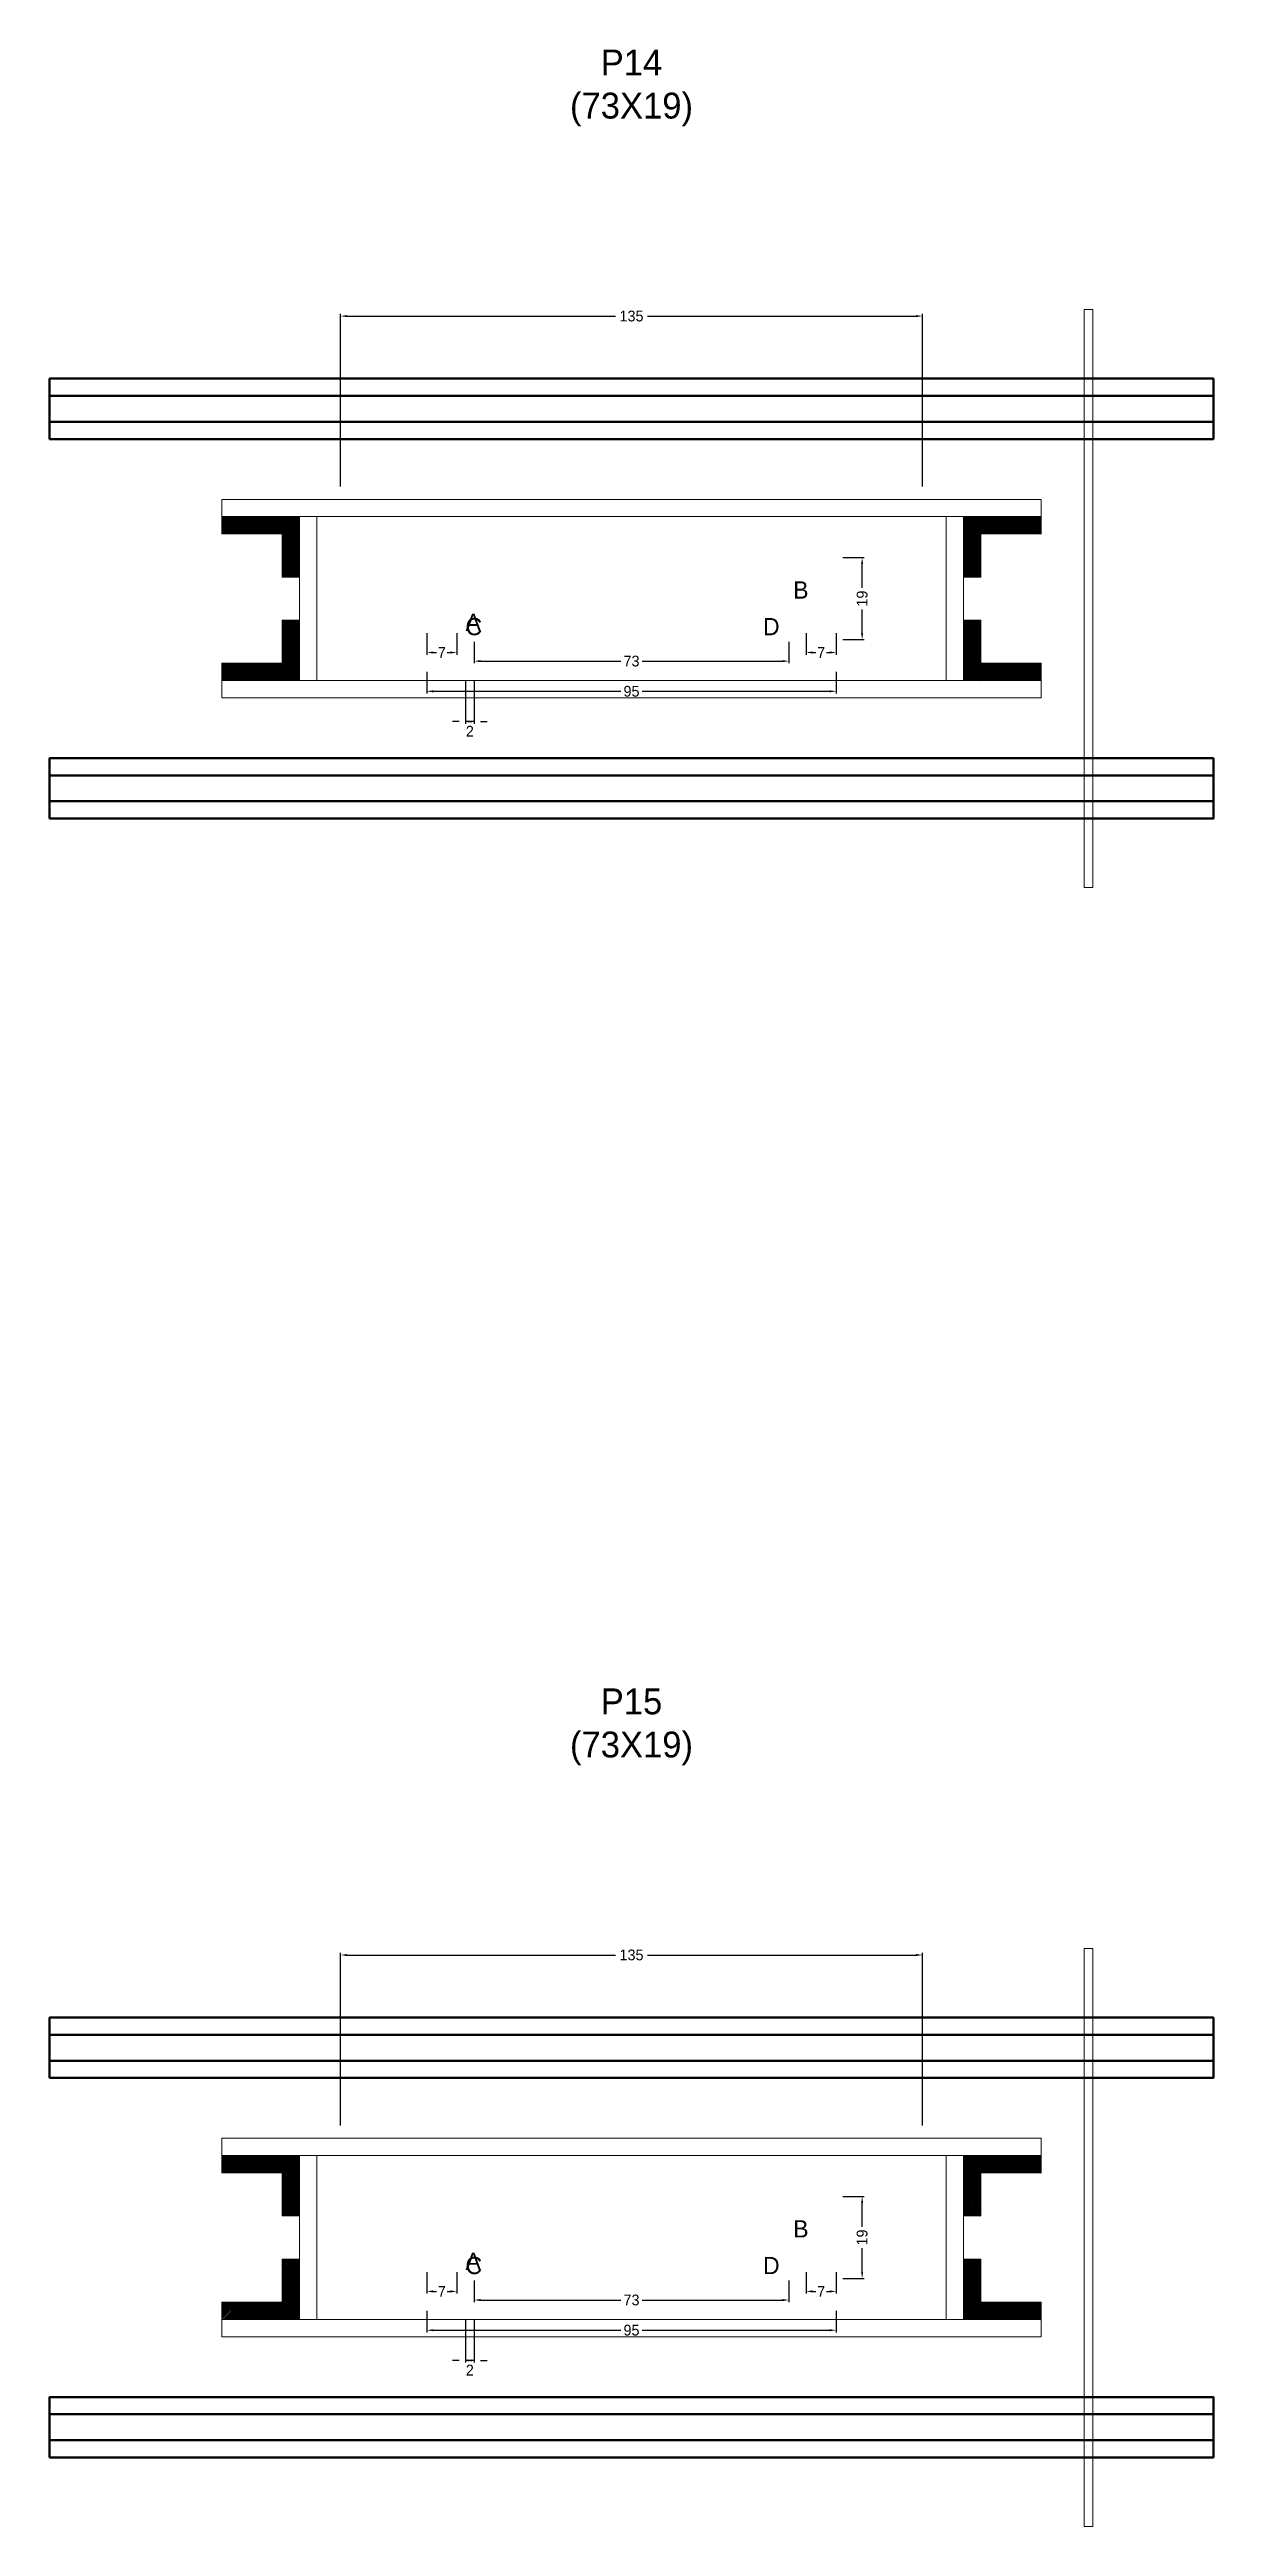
# Model space of a CAD drawing. Header units: centimetres. Extents: x -7000 to 4307, y -13306 to 295.
# Drawn here: x -135 to 135, y -5247 to -4673 of the extents above; entities that cross this region are included whole.
import ezdxf

# ---------------------------------------------------------------- set-up
doc = ezdxf.new("R2010")
doc.units = ezdxf.units.CM
for name, color, linetype in [('COTA', 241, 'Continuous'), ('GRAVATA', 224, 'Continuous'), ('Hachura', 251, 'Continuous'), ('NOMENCLATURA', 7, 'Continuous'), ('SARRAFO', 251, 'Continuous')]:
    doc.layers.add(name, color=color, linetype=linetype)
doc.dimstyles.new('cotax2', dxfattribs={"dimtxt": 2.5, "dimasz": 1.5, "dimexe": 0.5, "dimexo": 0.5, "dimgap": 0.5, "dimtad": 1, "dimcen": 2.5, "dimazin": 3, "dimtfac": 1, "dimtmove": 0, "dimatfit": 3})

msp = doc.modelspace()

# ---------------------------------------------------------------- texts
at = {"layer": 'NOMENCLATURA'}
for s, p in [('B', (37.5, -4800)), ('A', (-38.5, -4807.5)), ('C', (-38.5, -4808.5)), ('D', (30.5, -4808.5)), ('B', (37.5, -5180)), ('A', (-38.5, -5187.5)), ('C', (-38.5, -5188.5)), ('D', (30.5, -5188.5))]:
    msp.add_text(s, height=4, dxfattribs=at).set_placement(p)
at = {"layer": 'NOMENCLATURA', "char_height": 6, "attachment_point": 8}
for s, insert in [('P14\\P(73X19)', (0, -4690.5)), ('P15\\P(73X19)', (0, -5070.5))]:
    msp.add_mtext(s, dxfattribs=dict(at, insert=insert))

# ---------------------------------------------------------------- blocks, each defined once
blk = doc.blocks.new('_CLOSEDFILLED')
at = {"color": 0, "linetype": 'BYBLOCK'}
blk.add_solid([(-1, 0.16), (0, 0), (-1, -0.16)], dxfattribs=at)
blk = doc.blocks.new('*D490')
for p, q in [((-47.5, -5197), (-47.5, -5202)), ((47.5, -5197), (47.5, -5202)), ((-46, -5201.5), (-2.5, -5201.5)), ((2.5, -5201.5), (46, -5201.5))]:
    blk.add_line(p, q)
at = {"layer": 'Defpoints'}
for p in [(-47.5, -5196.5), (47.5, -5196.5), (-47.5, -5201.5)]:
    blk.add_point(p, dxfattribs=at)
at = {"layer": 'COTA', "xscale": 1.5, "yscale": 1.5, "rotation": 180}
blk.add_blockref('_CLOSEDFILLED', (-47.5, -5201.5), dxfattribs=at)
at = {"layer": 'COTA', "xscale": 1.5, "yscale": 1.5}
blk.add_blockref('_CLOSEDFILLED', (47.5, -5201.5), dxfattribs=at)
at = {"layer": 'COTA', "insert": (0, -5201.5), "char_height": 2.5, "attachment_point": 5}
blk.add_mtext('95', dxfattribs=at)
blk = doc.blocks.new('*D491')
for p, q in [((-36.5, -5190), (-36.5, -5195)), ((36.5, -5190), (36.5, -5195)), ((-35, -5194.5), (-2.5, -5194.5)), ((2.5, -5194.5), (35, -5194.5))]:
    blk.add_line(p, q)
at = {"layer": 'Defpoints'}
for p in [(-36.5, -5189.5), (36.5, -5189.5), (-36.5, -5194.5)]:
    blk.add_point(p, dxfattribs=at)
at = {"layer": 'COTA', "xscale": 1.5, "yscale": 1.5, "rotation": 180}
blk.add_blockref('_CLOSEDFILLED', (-36.5, -5194.5), dxfattribs=at)
at = {"layer": 'COTA', "xscale": 1.5, "yscale": 1.5}
blk.add_blockref('_CLOSEDFILLED', (36.5, -5194.5), dxfattribs=at)
at = {"layer": 'COTA', "insert": (0, -5194.5), "char_height": 2.5, "attachment_point": 5}
blk.add_mtext('73', dxfattribs=at)
blk = doc.blocks.new('*D492')
for p, q in [((49, -5170.5), (54, -5170.5)), ((53.5, -5177.5), (53.5, -5172)), ((53.5, -5188), (53.5, -5182.5)), ((49, -5189.5), (54, -5189.5))]:
    blk.add_line(p, q)
at = {"layer": 'Defpoints'}
for p in [(48.5, -5170.5), (48.5, -5189.5), (53.5, -5189.5)]:
    blk.add_point(p, dxfattribs=at)
at = {"layer": 'COTA', "xscale": 1.5, "yscale": 1.5}
for p, rotation in [((53.5, -5170.5), 90), ((53.5, -5189.5), 270)]:
    blk.add_blockref('_CLOSEDFILLED', p, dxfattribs=dict(at, rotation=rotation))
at = {"layer": 'COTA', "insert": (53.5, -5180), "char_height": 2.5, "attachment_point": 5, "rotation": 90}
blk.add_mtext('19', dxfattribs=at)
blk = doc.blocks.new('*D493')
for p, q in [((-47.5, -5188), (-47.5, -5193)), ((-40.5, -5188), (-40.5, -5193)), ((-46, -5192.5), (-45.25, -5192.5)), ((-42.75, -5192.5), (-42, -5192.5))]:
    blk.add_line(p, q)
at = {"layer": 'Defpoints'}
for p in [(-47.5, -5187.5), (-40.5, -5187.5), (-47.5, -5192.5)]:
    blk.add_point(p, dxfattribs=at)
at = {"layer": 'COTA', "xscale": 1.5, "yscale": 1.5, "rotation": 180}
blk.add_blockref('_CLOSEDFILLED', (-47.5, -5192.5), dxfattribs=at)
at = {"layer": 'COTA', "xscale": 1.5, "yscale": 1.5}
blk.add_blockref('_CLOSEDFILLED', (-40.5, -5192.5), dxfattribs=at)
at = {"layer": 'COTA', "insert": (-44, -5192.5), "char_height": 2.5, "attachment_point": 5}
blk.add_mtext('7', dxfattribs=at)
blk = doc.blocks.new('*D494')
for p, q in [((40.5, -5188), (40.5, -5193)), ((47.5, -5188), (47.5, -5193)), ((42, -5192.5), (42.75, -5192.5)), ((45.25, -5192.5), (46, -5192.5))]:
    blk.add_line(p, q)
at = {"layer": 'Defpoints'}
for p in [(40.5, -5187.5), (47.5, -5187.5), (40.5, -5192.5)]:
    blk.add_point(p, dxfattribs=at)
at = {"layer": 'COTA', "xscale": 1.5, "yscale": 1.5, "rotation": 180}
blk.add_blockref('_CLOSEDFILLED', (40.5, -5192.5), dxfattribs=at)
at = {"layer": 'COTA', "xscale": 1.5, "yscale": 1.5}
blk.add_blockref('_CLOSEDFILLED', (47.5, -5192.5), dxfattribs=at)
at = {"layer": 'COTA', "insert": (44, -5192.5), "char_height": 2.5, "attachment_point": 5}
blk.add_mtext('7', dxfattribs=at)
blk = doc.blocks.new('*D495')
for p, q in [((-67.5, -5154), (-67.5, -5114)), ((-66, -5114.5), (-3.75, -5114.5)), ((3.75, -5114.5), (66, -5114.5)), ((67.5, -5154), (67.5, -5114))]:
    blk.add_line(p, q)
at = {"layer": 'Defpoints'}
for p in [(-67.5, -5114.5), (-67.5, -5154.5), (67.5, -5154.5)]:
    blk.add_point(p, dxfattribs=at)
at = {"layer": 'COTA', "xscale": 1.5, "yscale": 1.5, "rotation": 180}
blk.add_blockref('_CLOSEDFILLED', (-67.5, -5114.5), dxfattribs=at)
at = {"layer": 'COTA', "xscale": 1.5, "yscale": 1.5}
blk.add_blockref('_CLOSEDFILLED', (67.5, -5114.5), dxfattribs=at)
at = {"layer": 'COTA', "insert": (0, -5114.5), "char_height": 2.5, "attachment_point": 5}
blk.add_mtext('135', dxfattribs=at)
blk = doc.blocks.new('*D456')
for p, q in [((-47.5, -4817), (-47.5, -4822)), ((47.5, -4817), (47.5, -4822)), ((-46, -4821.5), (-2.5, -4821.5)), ((2.5, -4821.5), (46, -4821.5))]:
    blk.add_line(p, q)
at = {"layer": 'Defpoints'}
for p in [(-47.5, -4816.5), (47.5, -4816.5), (-47.5, -4821.5)]:
    blk.add_point(p, dxfattribs=at)
at = {"layer": 'COTA', "xscale": 1.5, "yscale": 1.5, "rotation": 180}
blk.add_blockref('_CLOSEDFILLED', (-47.5, -4821.5), dxfattribs=at)
at = {"layer": 'COTA', "xscale": 1.5, "yscale": 1.5}
blk.add_blockref('_CLOSEDFILLED', (47.5, -4821.5), dxfattribs=at)
at = {"layer": 'COTA', "insert": (0, -4821.5), "char_height": 2.5, "attachment_point": 5}
blk.add_mtext('95', dxfattribs=at)
blk = doc.blocks.new('*D457')
for p, q in [((-36.5, -4810), (-36.5, -4815)), ((36.5, -4810), (36.5, -4815)), ((-35, -4814.5), (-2.5, -4814.5)), ((2.5, -4814.5), (35, -4814.5))]:
    blk.add_line(p, q)
at = {"layer": 'Defpoints'}
for p in [(-36.5, -4809.5), (36.5, -4809.5), (-36.5, -4814.5)]:
    blk.add_point(p, dxfattribs=at)
at = {"layer": 'COTA', "xscale": 1.5, "yscale": 1.5, "rotation": 180}
blk.add_blockref('_CLOSEDFILLED', (-36.5, -4814.5), dxfattribs=at)
at = {"layer": 'COTA', "xscale": 1.5, "yscale": 1.5}
blk.add_blockref('_CLOSEDFILLED', (36.5, -4814.5), dxfattribs=at)
at = {"layer": 'COTA', "insert": (0, -4814.5), "char_height": 2.5, "attachment_point": 5}
blk.add_mtext('73', dxfattribs=at)
blk = doc.blocks.new('*D458')
for p, q in [((49, -4790.5), (54, -4790.5)), ((53.5, -4797.5), (53.5, -4792)), ((53.5, -4808), (53.5, -4802.5)), ((49, -4809.5), (54, -4809.5))]:
    blk.add_line(p, q)
at = {"layer": 'Defpoints'}
for p in [(48.5, -4790.5), (48.5, -4809.5), (53.5, -4809.5)]:
    blk.add_point(p, dxfattribs=at)
at = {"layer": 'COTA', "xscale": 1.5, "yscale": 1.5}
for p, rotation in [((53.5, -4790.5), 90), ((53.5, -4809.5), 270)]:
    blk.add_blockref('_CLOSEDFILLED', p, dxfattribs=dict(at, rotation=rotation))
at = {"layer": 'COTA', "insert": (53.5, -4800), "char_height": 2.5, "attachment_point": 5, "rotation": 90}
blk.add_mtext('19', dxfattribs=at)
blk = doc.blocks.new('*D459')
for p, q in [((-47.5, -4808), (-47.5, -4813)), ((-46, -4812.5), (-45.25, -4812.5)), ((-42.75, -4812.5), (-42, -4812.5)), ((-40.5, -4808), (-40.5, -4813))]:
    blk.add_line(p, q)
at = {"layer": 'Defpoints'}
for p in [(-47.5, -4807.5), (-47.5, -4812.5), (-40.5, -4807.5)]:
    blk.add_point(p, dxfattribs=at)
at = {"layer": 'COTA', "xscale": 1.5, "yscale": 1.5, "rotation": 180}
blk.add_blockref('_CLOSEDFILLED', (-47.5, -4812.5), dxfattribs=at)
at = {"layer": 'COTA', "xscale": 1.5, "yscale": 1.5}
blk.add_blockref('_CLOSEDFILLED', (-40.5, -4812.5), dxfattribs=at)
at = {"layer": 'COTA', "insert": (-44, -4812.5), "char_height": 2.5, "attachment_point": 5}
blk.add_mtext('7', dxfattribs=at)
blk = doc.blocks.new('*D460')
for p, q in [((40.5, -4808), (40.5, -4813)), ((42, -4812.5), (42.75, -4812.5)), ((45.25, -4812.5), (46, -4812.5)), ((47.5, -4808), (47.5, -4813))]:
    blk.add_line(p, q)
at = {"layer": 'Defpoints'}
for p in [(40.5, -4807.5), (40.5, -4812.5), (47.5, -4807.5)]:
    blk.add_point(p, dxfattribs=at)
at = {"layer": 'COTA', "xscale": 1.5, "yscale": 1.5, "rotation": 180}
blk.add_blockref('_CLOSEDFILLED', (40.5, -4812.5), dxfattribs=at)
at = {"layer": 'COTA', "xscale": 1.5, "yscale": 1.5}
blk.add_blockref('_CLOSEDFILLED', (47.5, -4812.5), dxfattribs=at)
at = {"layer": 'COTA', "insert": (44, -4812.5), "char_height": 2.5, "attachment_point": 5}
blk.add_mtext('7', dxfattribs=at)
blk = doc.blocks.new('*D461')
for p, q in [((-67.5, -4774), (-67.5, -4734)), ((-66, -4734.5), (-3.75, -4734.5)), ((3.75, -4734.5), (66, -4734.5)), ((67.5, -4774), (67.5, -4734))]:
    blk.add_line(p, q)
at = {"layer": 'Defpoints'}
for p in [(-67.5, -4734.5), (-67.5, -4774.5), (67.5, -4774.5)]:
    blk.add_point(p, dxfattribs=at)
at = {"layer": 'COTA', "xscale": 1.5, "yscale": 1.5, "rotation": 180}
blk.add_blockref('_CLOSEDFILLED', (-67.5, -4734.5), dxfattribs=at)
at = {"layer": 'COTA', "xscale": 1.5, "yscale": 1.5}
blk.add_blockref('_CLOSEDFILLED', (67.5, -4734.5), dxfattribs=at)
at = {"layer": 'COTA', "insert": (0, -4734.5), "char_height": 2.5, "attachment_point": 5}
blk.add_mtext('135', dxfattribs=at)

# ---------------------------------------------------------------- dimensions: what is measured, and where the dimension line sits
at = {"layer": 'COTA'}
for base, p1, p2, picture, middle in [((-67.5, -4734.5), (-67.5, -4774.5), (67.5, -4774.5), '*D461', (0, -4734.5)), ((-47.5, -4812.5), (-47.5, -4807.5), (-40.5, -4807.5), '*D459', (-44, -4812.5)), ((-36.5, -4814.5), (-36.5, -4809.5), (36.5, -4809.5), '*D457', (0, -4814.5)), ((40.5, -4812.5), (40.5, -4807.5), (47.5, -4807.5), '*D460', (44, -4812.5)), ((-47.5, -4821.5), (-47.5, -4816.5), (47.5, -4816.5), '*D456', (0, -4821.5)), ((-67.5, -5114.5), (-67.5, -5154.5), (67.5, -5154.5), '*D495', (0, -5114.5)), ((-47.5, -5192.5), (-47.5, -5187.5), (-40.5, -5187.5), '*D493', (-44, -5192.5)), ((-36.5, -5194.5), (-36.5, -5189.5), (36.5, -5189.5), '*D491', (0, -5194.5)), ((40.5, -5192.5), (40.5, -5187.5), (47.5, -5187.5), '*D494', (44, -5192.5)), ((-47.5, -5201.5), (-47.5, -5196.5), (47.5, -5196.5), '*D490', (0, -5201.5))]:
    dim = msp.add_linear_dim(base=base, p1=p1, p2=p2, dimstyle='cotax2', dxfattribs=at)
    dim.commit()
    dim.dimension.update_dxf_attribs({"geometry": picture, "text_midpoint": middle})
for base, p1, p2, picture, middle in [((53.5, -4809.5), (48.5, -4809.5), (48.5, -4790.5), '*D458', (53.5, -4800)), ((53.5, -5189.5), (48.5, -5189.5), (48.5, -5170.5), '*D492', (53.5, -5180))]:
    dim = msp.add_linear_dim(base=base, p1=p1, p2=p2, angle=90, dimstyle='cotax2', dxfattribs=at)
    dim.commit()
    dim.dimension.update_dxf_attribs({"geometry": picture, "text_midpoint": middle})
for base, p1, p2 in [((-36.5, -4828.5), (-36.5, -4818.5), (-38.5, -4818.5)), ((-36.5, -5208.5), (-36.5, -5198.5), (-38.5, -5198.5))]:
    msp.add_linear_dim(base=base, p1=p1, p2=p2, dimstyle='cotax2', dxfattribs=at).render()

# ---------------------------------------------------------------- hatches: boundary and pattern name
at = {"layer": 'SARRAFO'}
h = msp.add_hatch(dxfattribs=at)
h.set_pattern_fill('SOLID', scale=2)
h.paths.add_polyline_path([(-95, -4785), (-81, -4785), (-81, -4781), (-95, -4781)])
h = msp.add_hatch(dxfattribs=at)
h.set_pattern_fill('SOLID', scale=2)
h.paths.add_polyline_path([(-81, -4795), (-77, -4795), (-77, -4781), (-81, -4781)])
h = msp.add_hatch(dxfattribs=at)
h.set_pattern_fill('SOLID', scale=2)
h.paths.add_polyline_path([(77, -4795), (81, -4795), (81, -4781), (77, -4781)])
h = msp.add_hatch(dxfattribs=at)
h.set_pattern_fill('SOLID', scale=2)
h.paths.add_polyline_path([(81, -4785), (95, -4785), (95, -4781), (81, -4781)])
h = msp.add_hatch(dxfattribs=at)
h.set_pattern_fill('SOLID', scale=2)
h.paths.add_polyline_path([(-81, -4819), (-77, -4819), (-77, -4805), (-81, -4805)])
h = msp.add_hatch(dxfattribs=at)
h.set_pattern_fill('SOLID', scale=2)
h.paths.add_polyline_path([(77, -4819), (81, -4819), (81, -4805), (77, -4805)])
h = msp.add_hatch(dxfattribs=at)
h.set_pattern_fill('SOLID', scale=2)
h.paths.add_polyline_path([(-95, -4819), (-81, -4819), (-81, -4815), (-95, -4815)])
h = msp.add_hatch(dxfattribs=at)
h.set_pattern_fill('SOLID', scale=2)
h.paths.add_polyline_path([(81, -4819), (95, -4819), (95, -4815), (81, -4815)])
h = msp.add_hatch(dxfattribs=at)
h.set_pattern_fill('SOLID', scale=2)
h.paths.add_polyline_path([(-95, -5165), (-81, -5165), (-81, -5161), (-95, -5161)])
h = msp.add_hatch(dxfattribs=at)
h.set_pattern_fill('SOLID', scale=2)
h.paths.add_polyline_path([(-81, -5175), (-77, -5175), (-77, -5161), (-81, -5161)])
h = msp.add_hatch(dxfattribs=at)
h.set_pattern_fill('SOLID', scale=2)
h.paths.add_polyline_path([(77, -5175), (81, -5175), (81, -5161), (77, -5161)])
h = msp.add_hatch(dxfattribs=at)
h.set_pattern_fill('SOLID', scale=2)
h.paths.add_polyline_path([(81, -5165), (95, -5165), (95, -5161), (81, -5161)])
h = msp.add_hatch(dxfattribs=at)
h.set_pattern_fill('SOLID', scale=2)
h.paths.add_polyline_path([(-81, -5199), (-77, -5199), (-77, -5185), (-81, -5185)])
h = msp.add_hatch(dxfattribs=at)
h.set_pattern_fill('SOLID', scale=2)
h.paths.add_polyline_path([(77, -5199), (81, -5199), (81, -5185), (77, -5185)])
h = msp.add_hatch(dxfattribs=at)
h.set_pattern_fill('SOLID', scale=2)
h.paths.add_polyline_path([(-95, -5199), (-81, -5199), (-81, -5195), (-95, -5195)])
h = msp.add_hatch(dxfattribs=at)
h.set_pattern_fill('SOLID', scale=2)
h.paths.add_polyline_path([(81, -5199), (95, -5199), (95, -5195), (81, -5195)])

# ---------------------------------------------------------------- linework, layer by layer
at = {"layer": 'GRAVATA', "lineweight": 50}
for points in [[(-135, -4763), (135, -4763), (135, -4749), (-135, -4749)], [(-135, -4759), (135, -4759), (135, -4753), (-135, -4753)], [(-135, -4851), (135, -4851), (135, -4837), (-135, -4837)], [(-135, -4847), (135, -4847), (135, -4841), (-135, -4841)], [(-135, -5143), (135, -5143), (135, -5129), (-135, -5129)], [(-135, -5139), (135, -5139), (135, -5133), (-135, -5133)], [(-135, -5231), (135, -5231), (135, -5217), (-135, -5217)], [(-135, -5227), (135, -5227), (135, -5221), (-135, -5221)]]:
    msp.add_lwpolyline(points, close=True, dxfattribs=at)
at = {"layer": 'Hachura', "lineweight": 13}
for points in [[(105, -4867), (107, -4867), (107, -4733), (105, -4733)], [(105, -5247), (107, -5247), (107, -5113), (105, -5113)]]:
    msp.add_lwpolyline(points, close=True, dxfattribs=at)
at = {"layer": 'Hachura', "lineweight": 18}
for points in [[(-95, -4781), (95, -4781), (95, -4777), (-95, -4777)], [(-77, -4819), (-73, -4819), (-73, -4781), (-77, -4781)], [(73, -4819), (77, -4819), (77, -4781), (73, -4781)], [(-95, -4823), (95, -4823), (95, -4819), (-95, -4819)], [(-95, -5161), (95, -5161), (95, -5157), (-95, -5157)], [(-77, -5199), (-73, -5199), (-73, -5161), (-77, -5161)], [(73, -5199), (77, -5199), (77, -5161), (73, -5161)], [(-95, -5203), (95, -5203), (95, -5199), (-95, -5199)]]:
    msp.add_lwpolyline(points, close=True, dxfattribs=at)
at = {"layer": 'SARRAFO', "lineweight": 13}
for points in [[(-95, -4785), (-81, -4785), (-81, -4781), (-95, -4781)], [(-81, -4795), (-77, -4795), (-77, -4781), (-81, -4781)], [(77, -4795), (81, -4795), (81, -4781), (77, -4781)], [(81, -4785), (95, -4785), (95, -4781), (81, -4781)], [(-81, -4819), (-77, -4819), (-77, -4805), (-81, -4805)], [(77, -4819), (81, -4819), (81, -4805), (77, -4805)], [(-95, -4819), (-81, -4819), (-81, -4815), (-95, -4815)], [(81, -4819), (95, -4819), (95, -4815), (81, -4815)], [(-95, -5165), (-81, -5165), (-81, -5161), (-95, -5161)], [(-81, -5175), (-77, -5175), (-77, -5161), (-81, -5161)], [(77, -5175), (81, -5175), (81, -5161), (77, -5161)], [(81, -5165), (95, -5165), (95, -5161), (81, -5161)], [(-81, -5199), (-77, -5199), (-77, -5185), (-81, -5185)], [(77, -5199), (81, -5199), (81, -5185), (77, -5185)], [(-95, -5199), (-81, -5199), (-81, -5195), (-95, -5195)], [(81, -5199), (95, -5199), (95, -5195), (81, -5195)]]:
    msp.add_lwpolyline(points, close=True, dxfattribs=at)

msp.set_redraw_order([(e.dxf.handle, doc.entitydb.next_handle()) for e in msp.query("TEXT MTEXT ATTDEF DIMENSION ARC_DIMENSION")])  # texts and dimensions are drawn at this point

doc.saveas('drawing.dxf')
